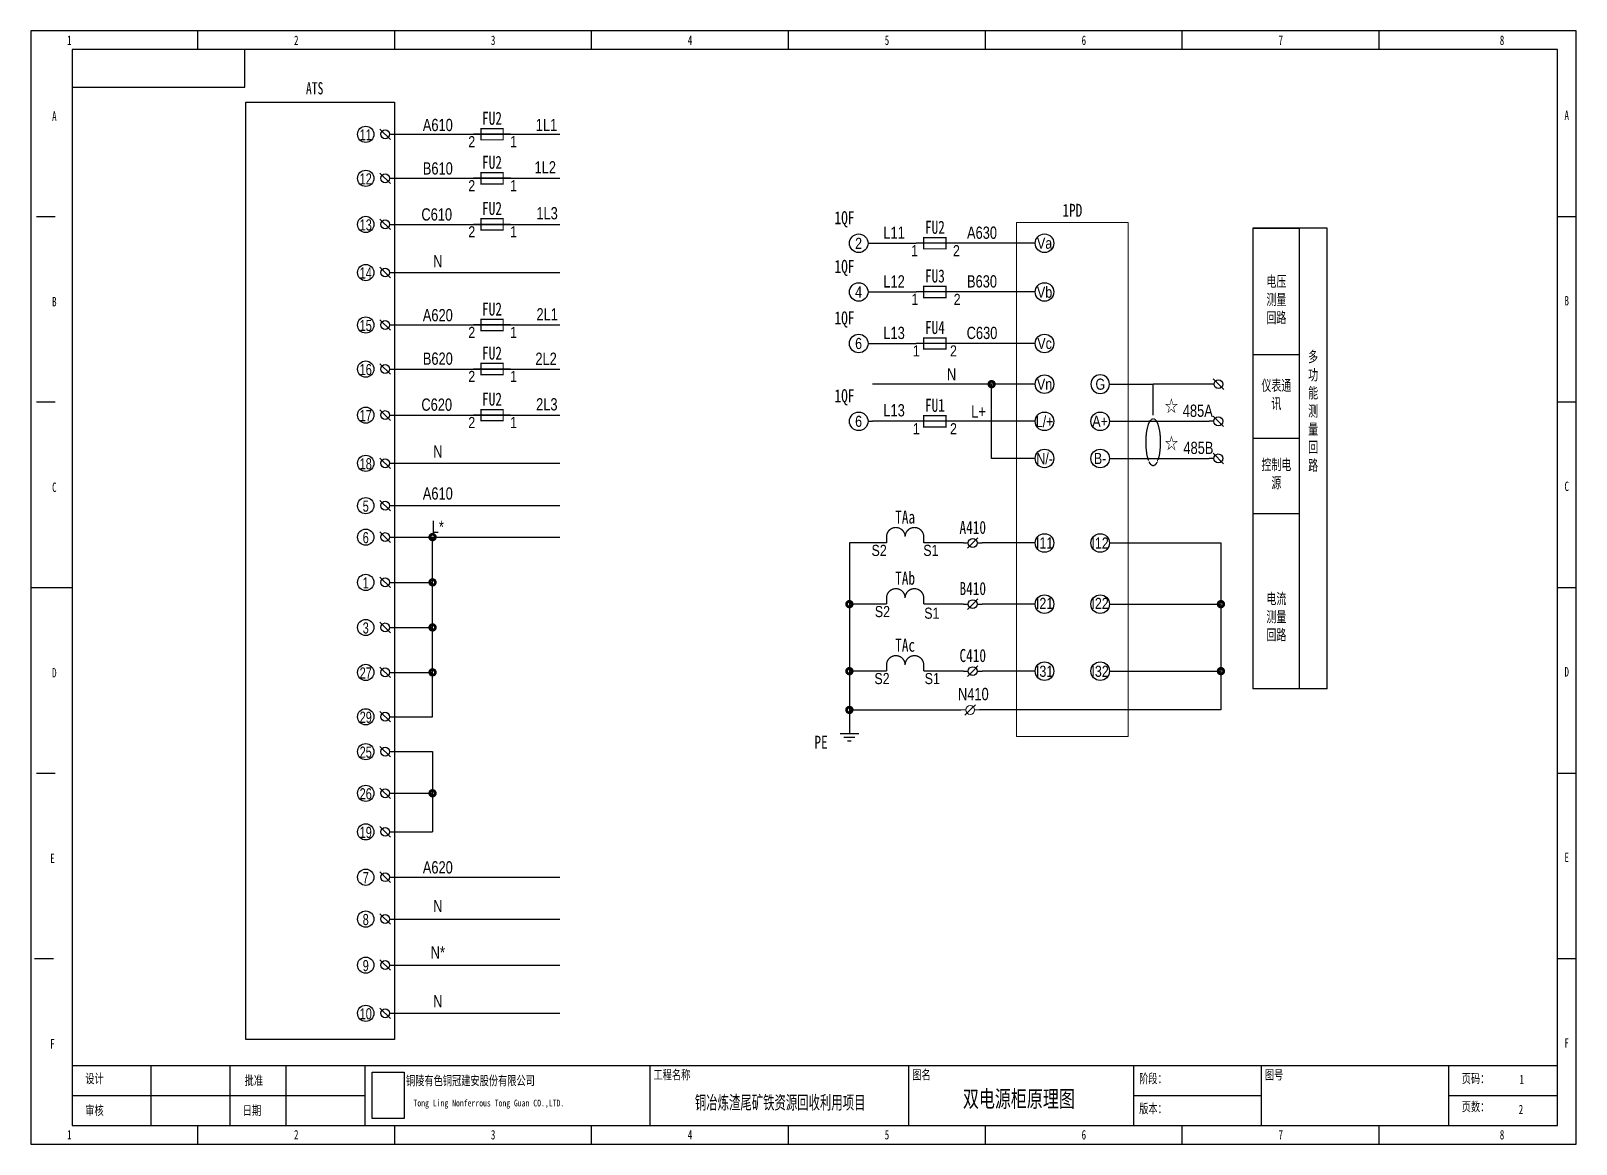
# Model space of a CAD drawing. Header units: millimetres. Extents: x 401220 to 2750366, y -101310 to 943175.
# Drawn here: x 1110437 to 1174802, y 174653 to 221053 of the extents above; entities that cross this region are included whole.
import ezdxf
from ezdxf.enums import TextEntityAlignment as Align

# ---------------------------------------------------------------- set-up
doc = ezdxf.new("R2010")
doc.units = ezdxf.units.MM
doc.linetypes.add('HIDDEN', pattern=[0.375, 0.25, -0.125])
doc.layers.add('CONNECT', color=3, linetype='Continuous')
doc.layers.add('DIM', color=1, linetype='Continuous')
doc.layers.add('SW', color=8, linetype='Continuous', lineweight=20)
doc.layers.add('TEXT', color=4, linetype='Continuous', lineweight=0)
doc.styles.add('IDQSTYLE', font='NSimSun.ttf', dxfattribs={"width": 0.7})
doc.styles.add('LEAD', font='simsun.ttf', dxfattribs={"width": 0.8})
doc.styles.add('NERIN_ISOCP', font='simsun.ttf', dxfattribs={"width": 0.75})
doc.styles.add('ROMANS', font='仿宋_GB2312.ttf', dxfattribs={"width": 0.67})
doc.styles.get("Standard").update_dxf_attribs({"font": 'arial.ttf', "bigfont": 'hzdx.shx'})
doc.styles.add('标准', font='NSimSun.ttf', dxfattribs={"width": 0.667})

msp = doc.modelspace()

# ---------------------------------------------------------------- texts
at = {"style": 'IDQSTYLE', "width": 0.7}
for s, p in [('1', (1112037.9, 220349.7)), ('2', (1121489.7, 220349.7)), ('3', (1129691.6, 220349.7)), ('4', (1137893.6, 220349.7)), ('5', (1146095.5, 220349.7)), ('6', (1154297.5, 220349.7)), ('7', (1162499.4, 220349.7)), ('8', (1171716.8, 220349.7)), ('A', (1111413, 217186.1)), ('A', (1174411.8, 217225.2)), ('B', (1111413, 209452.9)), ('B', (1174411.8, 209491.9)), ('C', (1111413, 201719.6)), ('C', (1174411.8, 201758.7)), ('D', (1111413, 193986.4)), ('D', (1174411.8, 194025.4)), ('E', (1111334.9, 186253.1)), ('E', (1174411.8, 186292.2)), ('F', (1111334.9, 178519.8)), ('F', (1174411.8, 178558.9)), ('1', (1112037.9, 174731.3)), ('2', (1121489.7, 174731.3)), ('3', (1129691.6, 174731.3)), ('4', (1137893.6, 174731.3)), ('5', (1146095.5, 174731.3)), ('6', (1154297.5, 174731.3)), ('7', (1162499.4, 174731.3)), ('8', (1171716.8, 174731.3))]:
    msp.add_text(s, height=391.3, dxfattribs=at).set_placement(p, align=Align.BOTTOM_CENTER)
msp.add_text('ATS', height=508.23, dxfattribs=at).set_placement((1122257.1, 218661.1), align=Align.MIDDLE_CENTER)
for s, p in [('工程名称', (1136370.4, 177231)), ('图名', (1147150.1, 177231)), ('图号', (1161835.5, 177231)), ('设计', (1112701.9, 177074.7)), ('批准', (1119341.6, 176996.6)), ('阶段：', (1156601.8, 177074.7)), ('页码：', (1170037.4, 177074.7)), ('版本：', (1156601.8, 175824.9)), ('页数：', (1170037.4, 175903)), ('审核', (1112701.9, 175746.8)), ('日期', (1119263.5, 175746.8))]:
    msp.add_text(s, height=391.35, dxfattribs=at).set_placement(p, align=Align.BOTTOM_LEFT)
for s, height, p in [('铜陵有色铜冠建安股份有限公司', 391.35, (1126061.1, 177498.8)), ('Tong Ling Nonferrous Tong Guan CO.,LTD.', 281.772, (1126373.5, 176505.3))]:
    msp.add_text(s, height=height, dxfattribs=at).set_placement(p, align=Align.TOP_LEFT)
for s, height, p in [('1', 391.3, (1172537, 177152.8)), ('双电源柜原理图', 697.84, (1151591, 176192.6)), ('2', 391.3, (1172505.8, 175903))]:
    msp.add_text(s, height=height, dxfattribs=at).set_placement(p, align=Align.CENTER)
at = {"color": 7, "char_height": 510.7, "width": 540.975, "attachment_point": 1, "style": 'LEAD'}
for insert in [(1157667, 205676), (1157667, 204128.2)]:
    msp.add_mtext('☆\\P', dxfattribs=dict(at, insert=insert))
at = {"layer": 'CONNECT', "color": 7, "attachment_point": 5, "style": 'ROMANS'}
for s, insert, char_height, width in [('{\\fSimSun|b0|i0|c134|p2;电压}\\P{\\fSimSun|b0|i0|c134|p2;测量}\\P{\\fSimSun|b0|i0|c134|p2;回路}', (1162317.5, 209833.5), 452.644, 2423.162), ('{\\fSimSun|b0|i0|c134|p2;多\\P功\\P能}\\P{\\fSimSun|b0|i0|c134|p2;测}\\P{\\fSimSun|b0|i0|c134|p2;量}\\P{\\fSimSun|b0|i0|c134|p2;回}\\P{\\fSimSun|b0|i0|c134|p2;路}', (1163849.6, 205186.5), 452.644, 2584.103), ('{\\fSimSun|b0|i0|c134|p2;仪表通讯}', (1162317.5, 205868.9), 452.644, 1402.877), ('{\\fSimSun|b0|i0|c134|p2;控制电源}', (1162317.5, 202573.1), 452.644, 1402.877), ('电流\\P测量\\P回路', (1162317.5, 196610.4), 452.64, 2423.162)]:
    msp.add_mtext(s, dxfattribs=dict(at, insert=insert, char_height=char_height, width=width))
at = {"layer": 'DIM', "color": 7}
for s, height, width, p in [('11', 464.25, 0.7, (1124384.2, 216722)), ('12', 464.25, 0.7, (1124384.2, 214887)), ('13', 464.25, 0.7, (1124384.2, 212966.3)), ('2', 464.3, 0.8, (1144915.2, 212200.5)), ('Va', 464.25, 0.8, (1152662.6, 212200.5)), ('14', 464.25, 0.7, (1124384.2, 210959.7)), ('4', 464.3, 0.8, (1144915.2, 210170.9)), ('Vb', 464.25, 0.8, (1152662.6, 210170.9)), ('15', 464.25, 0.7, (1124384.2, 208772.2)), ('6', 464.3, 0.8, (1144915.2, 208023.2)), ('Vc', 464.25, 0.8, (1152662.6, 208023.2)), ('16', 464.25, 0.7, (1124384.2, 206937.2)), ('Vn', 464.25, 0.8, (1152662.6, 206327.8)), ('G', 464.3, 0.8, (1154983.2, 206327.8)), ('17', 464.25, 0.7, (1124384.2, 205016.4)), ('6', 464.3, 0.8, (1144915.2, 204780)), ('L/+', 464.25, 0.8, (1152662.6, 204780)), ('A+', 464.25, 0.8, (1154973.9, 204779.6)), ('N/-', 464.25, 0.8, (1152662.6, 203232.1)), ('B-', 464.25, 0.8, (1154973.9, 203231.8)), ('18', 464.25, 0.7, (1124384.2, 203009.9)), ('5', 464.3, 0.7, (1124384.2, 201242.2)), ('6', 464.3, 0.7, (1124384.2, 199930.8)), ('I11', 464.25, 0.8, (1152662.7, 199708.6)), ('I12', 464.25, 0.8, (1154973.9, 199708.6)), ('1', 464.3, 0.7, (1124384.2, 198045.5)), ('I21', 464.25, 0.8, (1152662.7, 197194.3)), ('I22', 464.25, 0.8, (1154973.9, 197194.3)), ('3', 464.3, 0.7, (1124384.2, 196166.2)), ('27', 464.25, 0.7, (1124384.2, 194294.2)), ('I31', 464.25, 0.8, (1152662.7, 194361.6)), ('I32', 464.25, 0.8, (1154973.9, 194361.6)), ('29', 464.25, 0.7, (1124384.2, 192444.2)), ('25', 464.25, 0.7, (1124384.2, 190990.6)), ('26', 464.25, 0.7, (1124384.2, 189255.7)), ('19', 464.25, 0.7, (1124384.2, 187647.3)), ('7', 464.3, 0.7, (1124384.2, 185756.6)), ('8', 464.3, 0.7, (1124384.2, 184013.5)), ('9', 464.3, 0.7, (1124384.2, 182092.7)), ('10', 464.25, 0.7, (1124384.2, 180086.2))]:
    msp.add_text(s, height=height, dxfattribs=dict(at, width=width)).set_placement(p, align=Align.MIDDLE)
at = {"layer": 'DIM', "color": 7, "width": 0.75}
for s, height, p in [('A610', 510.68, (1127386.5, 216876.3)), ('1L1', 510.68, (1131913.6, 216876.3)), ('1L2', 510.68, (1131863.8, 215111.3)), ('B610', 510.68, (1127386.5, 215064.5)), ('1L3', 510.68, (1131938.5, 213197.2)), ('C610', 510.68, (1127342.4, 213147)), ('L11', 510.68, (1146393.1, 212386.2)), ('A630', 510.68, (1150055, 212386.2)), ('N', 510.7, (1127386.5, 211198.3)), ('L12', 510.68, (1146393.1, 210356.6)), ('B630', 510.68, (1150055, 210356.6)), ('A620', 510.68, (1127386.5, 208948.6)), ('2L1', 510.68, (1131943.5, 208984.5)), ('L13', 510.68, (1146393.1, 208208.9)), ('C630', 510.68, (1150055, 208208.9)), ('B620', 510.68, (1127386.5, 207136.8)), ('2L2', 510.68, (1131896.7, 207131.8)), ('N', 510.7, (1148788.9, 206482.6)), ('C620', 510.68, (1127342.4, 205219.4)), ('2L3', 510.68, (1131927.9, 205232.3)), ('L13', 510.68, (1146393.1, 204984.4)), ('L+', 510.68, (1149911.6, 204934.7)), ('485A', 510.68, (1159043.5, 204965.3)), ('N', 510.7, (1127386.5, 203270.7)), ('485B', 510.68, (1159069.1, 203417.5)), ('A610', 510.68, (1127386.5, 201517)), ('L*', 510.68, (1127386.5, 200124.8)), ('A620', 510.68, (1127386.5, 185933.1)), ('N', 510.7, (1127386.5, 184323.6)), ('N*', 510.68, (1127386.5, 182386.2)), ('N', 510.7, (1127386.5, 180351.5))]:
    msp.add_text(s, height=height, dxfattribs=at).set_placement(p, align=Align.CENTER)
at = {"layer": 'DIM', "color": 7, "width": 0.8}
for s, height, p in [('2', 464.3, (1128799.8, 216666.6)), ('1', 464.3, (1130540.2, 216666.6)), ('2', 464.3, (1128799.8, 214831.6)), ('1', 464.3, (1130540.2, 214831.6)), ('2', 464.3, (1128799.8, 212910.8)), ('1', 464.3, (1130540.2, 212910.8)), ('1', 464.3, (1147247.9, 212123.2)), ('2', 464.3, (1148988.2, 212123.2)), ('1', 464.3, (1147258, 210093.5)), ('2', 464.3, (1149018.7, 210093.5)), ('2', 464.3, (1128799.8, 208716.8)), ('1', 464.3, (1130540.2, 208716.8)), ('1', 464.3, (1147318.9, 207945.8)), ('2', 464.3, (1148866.4, 207945.8)), ('2', 464.3, (1128799.8, 206881.8)), ('1', 464.3, (1130540.2, 206881.8)), ('2', 464.3, (1128799.8, 204961)), ('1', 464.3, (1130540.2, 204961)), ('1', 464.3, (1147318.9, 204702.6)), ('2', 464.3, (1148866.4, 204702.6)), ('S2', 464.25, (1145770.3, 199631.4)), ('S1', 464.25, (1147926.4, 199631.3)), ('S2', 464.25, (1145907.6, 197081.8)), ('S1', 464.25, (1147966.4, 197015.1)), ('S2', 464.25, (1145890, 194289.6)), ('S1', 464.25, (1147984.3, 194289.6))]:
    msp.add_text(s, height=height, dxfattribs=at).set_placement(p, align=Align.TOP_CENTER)
at = {"layer": 'DIM', "color": 7, "width": 0.75}
msp.add_text('N410', height=510.68, dxfattribs=at).set_placement((1150334.6, 193156.9), align=Align.RIGHT)
at = {"layer": 'DIM', "color": 7, "char_height": 541.63, "attachment_point": 8, "style": 'NERIN_ISOCP'}
for s, insert, width in [('FU2', (1129644.6, 217130.9), 1140.258), ('FU2', (1129644.6, 215295.9), 1140.258), ('FU2', (1129644.6, 213375.1), 1140.258), ('FU2', (1148092.7, 212587.4), 1140.258), ('FU2', (1129644.6, 209181.1), 1140.258), ('FU2', (1129644.6, 207346), 1140.258), ('FU2', (1129644.6, 205425.3), 1140.258), ('A410', (1149669.7, 200080), 2439.357)]:
    msp.add_mtext(s, dxfattribs=dict(at, insert=insert, width=width))
at = {"layer": 'DIM', "color": 7, "char_height": 541.63, "style": 'NERIN_ISOCP'}
for s, insert, attachment_point in [('1PD', (1153818.3, 213303.2), 8), ('1QF', (1144327.7, 212860.2), 8), ('1QF', (1144327.7, 210830.6), 8), ('FU3', (1148092.7, 210557.7), 8), ('1QF', (1144327.7, 208682.9), 8), ('FU4', (1148092.7, 208410.1), 8), ('1QF', (1144327.7, 205439.7), 8), ('FU1', (1148092.7, 205166.9), 8), ('TAa', (1146853.4, 200508.2), 8), ('TAb', (1146853.4, 197958.7), 8), ('B410', (1149669.7, 197530.5), 8), ('TAc', (1146853.4, 195166.5), 8), ('C410', (1149669.7, 194738.3), 8), ('PE', (1143626.6, 191403.3), 6)]:
    msp.add_mtext(s, dxfattribs=dict(at, insert=insert, attachment_point=attachment_point))
at = {"layer": 'SW', "color": 4, "linetype": 'Continuous', "lineweight": 25, "style": '标准', "width": 0.62}
msp.add_text('铜冶炼渣尾矿铁资源回收利用项目', height=560, dxfattribs=at).set_placement((1141647.4, 176109.9), align=Align.CENTER)

# ---------------------------------------------------------------- blocks, each defined once
blk = doc.blocks.new('SYMB2_M_PWF20')
at = {"color": 7}
blk.add_line((0, 0), (10, 0), dxfattribs=at)
at = {"color": 7, "const_width": 0.35}
blk.add_lwpolyline([(8, -1.5), (8, 1.5), (2, 1.5), (2, -1.5)], close=True, dxfattribs=at)
blk = doc.blocks.new('SYMB2_M_PWF26')
at = {"color": 7, "const_width": 0.35}
for points in [[(0, 0), (0, 1.67, -1), (5, 1.67, -2.414214)], [(5, 1.67, -1), (10, 1.67), (10, 0)]]:
    blk.add_lwpolyline(points, format="xyb", dxfattribs=at)
blk = doc.blocks.new('SYMB2_S_PWF4')
at = {"color": 7}
for p, q in [((-5, -0.5), (-5, 0.5)), ((-4, -1.5), (-4, 1.5)), ((-3, -2.5), (-3, 2.5)), ((0, 0), (-3, 0))]:
    blk.add_line(p, q, dxfattribs=at)
at = {"color": 7, "const_width": 0.3}
for points in [[(-5, 0.5), (-5, -0.5)], [(-4, 1.5), (-4, -1.5)], [(-3, 2.5), (-3, -2.5)]]:
    blk.add_lwpolyline(points, dxfattribs=at)
blk = doc.blocks.new('SYMB2_S_PWF23a')
for p, q in [((0, -1.3), (0, 0)), ((1.41, -1.09), (-1.41, -3.91))]:
    blk.add_line(p, q)
blk.add_circle((0, -2.5), 1.2)
blk = doc.blocks.new('SYMB2_M_PWF87')
at = {"color": 7}
for p, q in [((0, 0), (1.3, 0)), ((3.7, 0), (5, 0))]:
    blk.add_line(p, q, dxfattribs=at)
for p, q in [((2.5, 0), (1.1, -1.4)), ((3.9, 1.4), (2.5, 0))]:
    blk.add_line(p, q)
blk.add_circle((2.5, 0), 1.2)
blk = doc.blocks.new('SYMB2_S_PWF13a')
blk.add_line((-1.25, 0), (0, 0))
blk.add_circle((-3.75, 0), 2.5)

# ---------------------------------------------------------------- linework, layer by layer
at = {"ltscale": 4}
for p, q in [((1117388.7, 220271.6), (1117388.7, 221052.8)), ((1125590.7, 220271.6), (1125590.7, 221052.8)), ((1133792.6, 220271.6), (1133792.6, 221052.8)), ((1141994.6, 220271.6), (1141994.6, 221052.8)), ((1150196.5, 220271.6), (1150196.5, 221052.8)), ((1158398.4, 220271.6), (1158398.4, 221052.8)), ((1166600.4, 220271.6), (1166600.4, 221052.8)), ((1119341.6, 218709.4), (1119341.6, 220271.6)), ((1112155.1, 218709.4), (1119341.6, 218709.4)), ((1110670.9, 213319.5), (1111452.1, 213319.5)), ((1174021.2, 213319.5), (1174802.3, 213319.5)), ((1110670.9, 205586.2), (1111452.1, 205586.2)), ((1174021.2, 205586.2), (1174802.3, 205586.2)), ((1110436.6, 197853), (1112155.1, 197853)), ((1174021.2, 197853), (1174802.3, 197853)), ((1110670.9, 190119.7), (1111452.1, 190119.7)), ((1174021.2, 190119.7), (1174802.3, 190119.7)), ((1110592.8, 182386.5), (1111374, 182386.5)), ((1174021.2, 182386.5), (1174802.3, 182386.5)), ((1112155.1, 177934), (1174021.2, 177934)), ((1115435.9, 177934), (1115435.9, 175434.3)), ((1118716.7, 177934), (1118716.7, 175434.3)), ((1121060.1, 177934), (1121060.1, 175434.3)), ((1124340.9, 177934), (1124340.9, 175434.3)), ((1136214.1, 177934), (1136214.1, 175434.3)), ((1146993.8, 177934), (1146993.8, 175434.3)), ((1156367.5, 177934), (1156367.5, 175434.3)), ((1161679.2, 177934), (1161679.2, 175434.3)), ((1169490.6, 177934), (1169490.6, 175434.3)), ((1112155.1, 176684.2), (1124340.9, 176684.2)), ((1156367.5, 176684.2), (1161679.2, 176684.2)), ((1169490.6, 176684.2), (1174021.2, 176684.2)), ((1117388.7, 174653.2), (1117388.7, 175434.3)), ((1125590.7, 174653.2), (1125590.7, 175434.3)), ((1133792.6, 174653.2), (1133792.6, 175434.3)), ((1141994.6, 174653.2), (1141994.6, 175434.3)), ((1150196.5, 174653.2), (1150196.5, 175434.3)), ((1158398.4, 174653.2), (1158398.4, 175434.3)), ((1166600.4, 174653.2), (1166600.4, 175434.3))]:
    msp.add_line(p, q, dxfattribs=at)
for p, q in [((1125580.4, 216744), (1132470.3, 216744)), ((1125580.4, 214909), (1132470.3, 214909)), ((1125580.4, 212988.2), (1132470.3, 212988.2)), ((1125580.4, 210981.7), (1132470.3, 210981.7)), ((1125580.4, 208794.2), (1132470.3, 208794.2)), ((1125580.4, 206959.2), (1132470.3, 206959.2)), ((1155558.9, 206327.8), (1157184.9, 206327.3)), ((1125580.4, 205038.4), (1132470.3, 205038.4)), ((1125580.4, 203031.9), (1132470.3, 203031.9)), ((1125580.4, 201264.1), (1132470.3, 201264.1)), ((1125580.4, 199952.8), (1132470.3, 199952.8)), ((1127166.9, 192466.2), (1127166.9, 199952.8)), ((1125580.4, 198067.5), (1127166.9, 198067.5)), ((1125580.4, 196188.1), (1127166.9, 196188.1)), ((1125580.4, 194316.1), (1127166.9, 194316.1)), ((1125580.4, 192466.2), (1127166.9, 192466.2)), ((1125580.4, 191012.6), (1127166.9, 191012.6)), ((1127166.9, 191012.6), (1127166.9, 187669.2)), ((1125580.4, 189277.7), (1127166.9, 189277.7)), ((1125580.4, 187669.2), (1127166.9, 187669.2)), ((1125580.4, 185778.6), (1132470.3, 185778.6)), ((1125580.4, 184035.4), (1132470.3, 184035.4)), ((1125580.4, 182114.7), (1132470.3, 182114.7)), ((1125580.4, 180108.2), (1132470.3, 180108.2))]:
    msp.add_line(p, q)
at = {"color": 7, "linetype": 'HIDDEN', "ltscale": 5}
msp.add_line((1157184.9, 205036.2), (1157184.9, 206327.3), dxfattribs=at)
at = {"ltscale": 4}
for points in [[(1110436.6, 174653.2), (1174802.3, 174653.2), (1174802.3, 221052.8), (1110436.6, 221052.8)], [(1112155.1, 175434.3), (1174021.2, 175434.3), (1174021.2, 220271.6), (1112155.1, 220271.6)]]:
    msp.add_lwpolyline(points, close=True, dxfattribs=at)
for points in [[(1119390.1, 218075.2), (1125580.4, 218075.2), (1125580.4, 179019.8), (1119390.1, 179019.8)], [(1124646.5, 177650), (1125979.6, 177650), (1125979.6, 175717.7), (1124646.5, 175717.7)]]:
    msp.add_lwpolyline(points, close=True)
at = {"color": 7, "const_width": 232.1}
for points in [[(1150398.9, 206327.8, 1), (1150514.9, 206327.8, 1)], [(1127108.8, 199952.8, 1), (1127224.9, 199952.8, 1)], [(1127108.8, 198067.5, 1), (1127224.9, 198067.5, 1)], [(1144474.5, 197159.2, 1), (1144590.5, 197159.2, 1)], [(1159949.5, 197159.2, 1), (1160065.6, 197159.2, 1)], [(1127108.8, 196188.1, 1), (1127224.9, 196188.1, 1)], [(1127108.8, 194316.1, 1), (1127224.9, 194316.1, 1)], [(1144474.5, 194367, 1), (1144590.5, 194367, 1)], [(1159949.5, 194367, 1), (1160065.6, 194367, 1)], [(1144474.5, 192750.8, 1), (1144590.5, 192750.8, 1)], [(1127108.8, 189277.7, 1), (1127224.9, 189277.7, 1)]]:
    msp.add_lwpolyline(points, format="xyb", close=True, dxfattribs=at)
for centre in [(1124383.6, 216742.1), (1124383.6, 214907), (1124383.6, 212986.3), (1124383.6, 210979.8), (1124383.6, 208792.2), (1124383.6, 206957.2), (1124383.6, 205036.5), (1124383.6, 203029.9), (1124383.6, 201262.2), (1124383.6, 199950.8), (1124383.6, 198065.6), (1124383.6, 196186.2), (1124383.6, 194314.2), (1124383.6, 192464.2), (1124383.6, 191010.7), (1124383.6, 189275.7), (1124383.6, 187667.3), (1124383.6, 185776.7), (1124383.6, 184033.5), (1124383.6, 182112.7), (1124383.6, 180106.2)]:
    msp.add_circle(centre, 338.1)
at = {"color": 7, "linetype": 'HIDDEN', "ltscale": 5}
msp.add_ellipse((1157184.9, 203907.7), major_axis=(0, 981.5), ratio=0.3023258, dxfattribs=at)
at = {"layer": 'CONNECT', "color": 7}
for p, q in [((1161335, 212836.6), (1163269.1, 212836.6)), ((1164430.2, 212836.6), (1161335, 212836.6)), ((1161335, 212836.6), (1161335, 196152.6)), ((1163269.1, 212836.6), (1163269.1, 196152.6)), ((1164430.2, 196152.6), (1164430.2, 212836.6)), ((1145500.2, 212200.5), (1147318.9, 212200.5)), ((1152077.7, 212200.5), (1148866.4, 212200.5)), ((1161335, 212286.1), (1161335, 195602.1)), ((1161335, 211770.8), (1161335, 195086.8)), ((1163269.1, 212286.1), (1163269.1, 195602.1)), ((1163269.1, 211770.8), (1163269.1, 195086.8)), ((1164430.2, 195602.1), (1164430.2, 212286.1)), ((1164430.2, 195086.8), (1164430.2, 211770.8)), ((1161335, 211220.4), (1161335, 194536.4)), ((1163269.1, 211220.4), (1163269.1, 194536.4)), ((1164430.2, 194536.4), (1164430.2, 211220.4)), ((1161335, 210863.3), (1161335, 194179.2)), ((1163269.1, 210863.3), (1163269.1, 194179.2)), ((1164430.2, 194179.2), (1164430.2, 210863.3)), ((1145500.2, 210170.9), (1147318.9, 210170.9)), ((1152077.7, 210170.9), (1148866.4, 210170.9)), ((1161335, 210312.8), (1161335, 193628.8)), ((1163269.1, 210312.8), (1163269.1, 193628.8)), ((1164430.2, 193628.8), (1164430.2, 210312.8)), ((1145500.2, 208023.2), (1147318.9, 208023.2)), ((1152077.7, 208023.2), (1148866.4, 208023.2)), ((1163269.1, 207545), (1161335, 207545)), ((1152077.7, 206327.8), (1145500.2, 206327.8)), ((1150456.9, 203232.1), (1150456.9, 206327.8)), ((1159518.1, 206327.3), (1157184.9, 206327.3)), ((1152077.7, 204780), (1145500.2, 204780)), ((1155558.9, 204779.6), (1159511.2, 204779.6)), ((1163269.1, 204064.8), (1161335, 204064.8)), ((1152077.7, 203232.1), (1150456.9, 203232.1)), ((1155558.9, 203231.8), (1159511.2, 203231.8)), ((1163269.1, 200927.1), (1161335, 200927.1)), ((1146079.6, 199708.6), (1144532.5, 199708.6)), ((1144532.5, 199708.6), (1144532.5, 193342.8)), ((1149282.9, 199708.6), (1147627.1, 199708.6)), ((1152077.7, 199708.6), (1150056.6, 199708.6)), ((1155558.9, 199708.6), (1160007.6, 199708.6)), ((1160007.6, 199708.6), (1160007.6, 193869.1)), ((1144532.5, 198590.3), (1144532.5, 192224.5)), ((1160007.6, 198590.3), (1160007.6, 192750.8)), ((1146079.6, 197159.2), (1144532.5, 197159.2)), ((1149282.9, 197159.2), (1147627.1, 197159.2)), ((1152077.7, 197159.2), (1150056.6, 197159.2)), ((1155558.9, 197159.2), (1160007.6, 197159.2)), ((1146079.6, 194367), (1144532.5, 194367)), ((1149282.9, 194367), (1147627.1, 194367)), ((1152077.7, 194367), (1150056.6, 194367)), ((1155558.9, 194367), (1160007.6, 194367)), ((1164430.2, 193628.8), (1161335, 193628.8)), ((1163269.1, 193628.8), (1161335, 193628.8)), ((1144532.5, 192750.8), (1149176.1, 192750.8)), ((1160007.6, 192750.8), (1149949.8, 192750.8))]:
    msp.add_line(p, q, dxfattribs=at)
at = {"layer": 'TEXT', "color": 7, "ltscale": 5}
msp.add_lwpolyline([(1151497.4, 191640.6), (1156139.2, 191640.6), (1156139.2, 213068.3), (1151497.4, 213068.3), (1151497.4, 191640.6)], dxfattribs=at)

# ---------------------------------------------------------------- block references
at = {"color": 7}
for name, p, xscale, yscale, zscale, rotation in [('SYMB2_S_PWF23a', (1125580.4, 216744), 154.7500751998593, 154.7500751998593, 154.7500751998593, 269.9999984637911), ('SYMB2_M_PWF20', (1130418.4, 216744), 154.7500751977482, 154.7500751977482, 154.7500751977482, 179.9999969264097), ('SYMB2_S_PWF23a', (1125580.4, 214909), 154.7500751998593, 154.7500751998593, 154.7500751998593, 269.9999984637911), ('SYMB2_M_PWF20', (1130418.4, 214909), 154.7500751977482, 154.7500751977482, 154.7500751977482, 179.9999969264097), ('SYMB2_S_PWF23a', (1125580.4, 212988.2), 154.7500751998593, 154.7500751998593, 154.7500751998593, 269.9999984637911), ('SYMB2_M_PWF20', (1130418.4, 212988.2), 154.7500751977482, 154.7500751977482, 154.7500751977482, 179.9999969264097), ('SYMB2_M_PWF20', (1148866.4, 212200.5), 154.7500751977482, 154.7500751977482, 154.7500751977482, 179.9999969264097), ('SYMB2_S_PWF13a', (1152077.7, 212200.5), 154.7500751977482, 154.7500751977482, 154.7500751977482, 179.9999969264097), ('SYMB2_S_PWF23a', (1125580.4, 210981.7), 154.7500751998593, 154.7500751998593, 154.7500751998593, 269.9999984637911), ('SYMB2_S_PWF13a', (1152077.7, 210170.9), 154.7500751977482, 154.7500751977482, 154.7500751977482, 179.9999969264097), ('SYMB2_M_PWF20', (1148866.4, 210170.9), 154.7500751977482, 154.7500751977482, 154.7500751977482, 179.9999969264097), ('SYMB2_S_PWF23a', (1125580.4, 208794.2), 154.7500751998593, 154.7500751998593, 154.7500751998593, 269.9999984637911), ('SYMB2_M_PWF20', (1130418.4, 208794.2), 154.7500751977482, 154.7500751977482, 154.7500751977482, 179.9999969264097), ('SYMB2_M_PWF20', (1148866.4, 208023.2), 154.7500751977482, 154.7500751977482, 154.7500751977482, 179.9999969264097), ('SYMB2_S_PWF13a', (1152077.7, 208023.2), 154.7500751977482, 154.7500751977482, 154.7500751977482, 179.9999969264097), ('SYMB2_S_PWF23a', (1125580.4, 206959.2), 154.7500751998593, 154.7500751998593, 154.7500751998593, 269.9999984637911), ('SYMB2_M_PWF20', (1130418.4, 206959.2), 154.7500751977482, 154.7500751977482, 154.7500751977482, 179.9999969264097), ('SYMB2_S_PWF13a', (1152077.7, 206327.8), 154.7500751977482, 154.7500751977482, 154.7500751977482, 179.9999969264097), ('SYMB2_S_PWF13a', (1155558.9, 206327.8), -154.7500751977482, 154.7500751998592, 154.7500752, 180.0000030735903), ('SYMB2_S_PWF23a', (1159518.1, 206327.3), 154.7500751998593, 154.7500751998593, 154.7500751998593, 89.99999846379107), ('SYMB2_S_PWF23a', (1125580.4, 205038.4), 154.7500751998593, 154.7500751998593, 154.7500751998593, 269.9999984637911), ('SYMB2_M_PWF20', (1130418.4, 205038.4), 154.7500751977482, 154.7500751977482, 154.7500751977482, 179.9999969264097), ('SYMB2_M_PWF20', (1148866.4, 204780), 154.7500751977482, 154.7500751977482, 154.7500751977482, 179.9999969264097), ('SYMB2_S_PWF13a', (1152077.7, 204780), 154.7500751977482, 154.7500751977482, 154.7500751977482, 179.9999969264097), ('SYMB2_S_PWF23a', (1159511.2, 204779.6), 154.7500751998593, 154.7500751998593, 154.7500751998593, 89.99999846379107), ('SYMB2_S_PWF13a', (1152077.7, 203232.1), 154.7500751977482, 154.7500751977482, 154.7500751977482, 179.9999969264097), ('SYMB2_S_PWF23a', (1159511.2, 203231.8), 154.7500751998593, 154.7500751998593, 154.7500751998593, 89.99999846379107), ('SYMB2_S_PWF23a', (1125580.4, 203031.9), 154.7500751998593, 154.7500751998593, 154.7500751998593, 269.9999984637911), ('SYMB2_S_PWF23a', (1125580.4, 201264.1), 154.7500751998593, 154.7500751998593, 154.7500751998593, 269.9999984637911), ('SYMB2_S_PWF23a', (1125580.4, 199952.8), 154.7500751998593, 154.7500751998593, 154.7500751998593, 269.9999984637911), ('SYMB2_S_PWF13a', (1152077.7, 199708.6), 154.7500751977482, 154.7500751977482, 154.7500751977482, 179.9999969264097), ('SYMB2_S_PWF23a', (1125580.4, 198067.5), 154.7500751998593, 154.7500751998593, 154.7500751998593, 269.9999984637911), ('SYMB2_S_PWF13a', (1152077.7, 197159.2), 154.7500751977482, 154.7500751977482, 154.7500751977482, 179.9999969264097), ('SYMB2_S_PWF23a', (1125580.4, 196188.1), 154.7500751998593, 154.7500751998593, 154.7500751998593, 269.9999984637911), ('SYMB2_S_PWF23a', (1125580.4, 194316.1), 154.7500751998593, 154.7500751998593, 154.7500751998593, 269.9999984637911), ('SYMB2_S_PWF13a', (1152077.7, 194367), 154.7500751977482, 154.7500751977482, 154.7500751977482, 179.9999969264097), ('SYMB2_S_PWF23a', (1125580.4, 192466.2), 154.7500751998593, 154.7500751998593, 154.7500751998593, 269.9999984637911), ('SYMB2_S_PWF4', (1144532.5, 192224.5), 154.7500751998593, 154.7500751998593, 154.7500751998593, 89.99999846379107), ('SYMB2_S_PWF23a', (1125580.4, 191012.6), 154.7500751998593, 154.7500751998593, 154.7500751998593, 269.9999984637911), ('SYMB2_S_PWF23a', (1125580.4, 189277.7), 154.7500751998593, 154.7500751998593, 154.7500751998593, 269.9999984637911), ('SYMB2_S_PWF23a', (1125580.4, 187669.2), 154.7500751998593, 154.7500751998593, 154.7500751998593, 269.9999984637911), ('SYMB2_S_PWF23a', (1125580.4, 185778.6), 154.7500751998593, 154.7500751998593, 154.7500751998593, 269.9999984637911), ('SYMB2_S_PWF23a', (1125580.4, 184035.4), 154.7500751998593, 154.7500751998593, 154.7500751998593, 269.9999984637911), ('SYMB2_S_PWF23a', (1125580.4, 182114.7), 154.7500751998593, 154.7500751998593, 154.7500751998593, 269.9999984637911), ('SYMB2_S_PWF23a', (1125580.4, 180108.2), 154.7500751998593, 154.7500751998593, 154.7500751998593, 269.9999984637911)]:
    msp.add_blockref(name, p, dxfattribs=dict(at, xscale=xscale, yscale=yscale, zscale=zscale, rotation=rotation))
at = {"color": 7, "xscale": 154.750075197748, "yscale": 154.750075197748, "zscale": 154.750075197748}
for name, p in [('SYMB2_S_PWF13a', (1145500.2, 212200.5)), ('SYMB2_S_PWF13a', (1145500.2, 210170.9)), ('SYMB2_S_PWF13a', (1145500.2, 208023.2)), ('SYMB2_S_PWF13a', (1145500.2, 204780)), ('SYMB2_S_PWF13a', (1155558.9, 204779.6)), ('SYMB2_S_PWF13a', (1155558.9, 203231.8)), ('SYMB2_M_PWF26', (1146079.6, 199708.6)), ('SYMB2_M_PWF87', (1149282.9, 199708.6)), ('SYMB2_S_PWF13a', (1155558.9, 199708.6)), ('SYMB2_M_PWF26', (1146079.6, 197159.2)), ('SYMB2_M_PWF87', (1149282.9, 197159.2)), ('SYMB2_S_PWF13a', (1155558.9, 197159.2)), ('SYMB2_M_PWF26', (1146079.6, 194367)), ('SYMB2_M_PWF87', (1149282.9, 194367)), ('SYMB2_S_PWF13a', (1155558.9, 194367))]:
    msp.add_blockref(name, p, dxfattribs=at)
at = {"layer": 'TEXT', "color": 7, "xscale": 154.750075197748, "yscale": 154.750075197748, "zscale": 154.750075197748}
msp.add_blockref('SYMB2_M_PWF87', (1149176.1, 192750.8), dxfattribs=at)

msp.set_redraw_order([(e.dxf.handle, doc.entitydb.next_handle()) for e in msp.query("TEXT MTEXT ATTDEF DIMENSION ARC_DIMENSION")])  # texts and dimensions are drawn at this point

doc.saveas('drawing.dxf')
